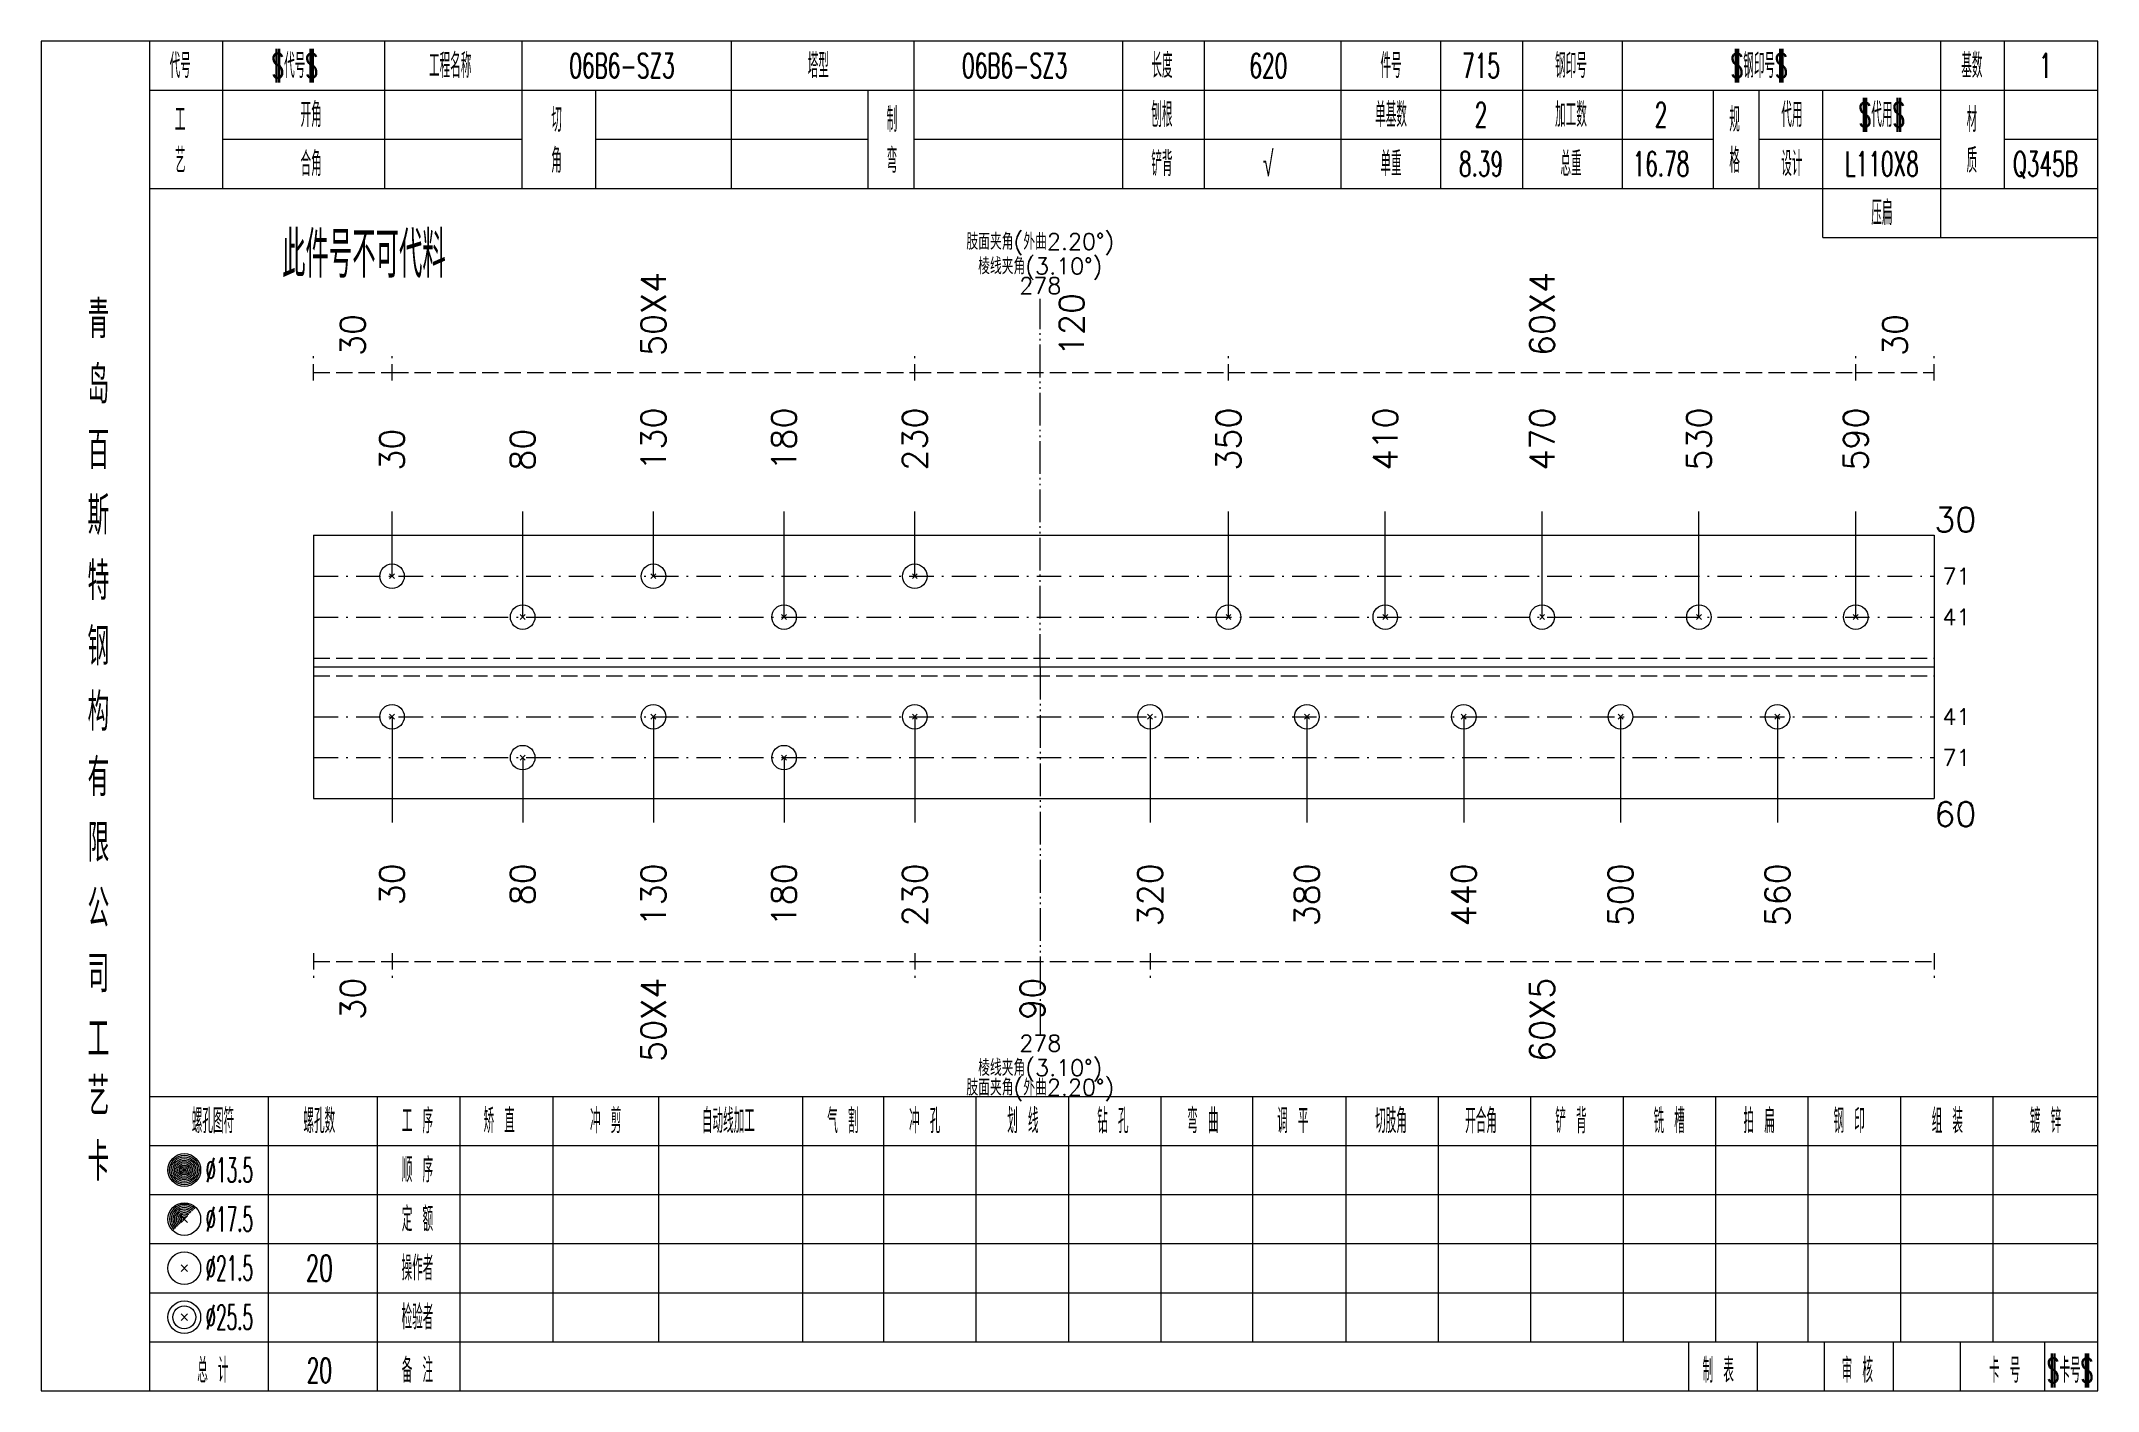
# Model space of a CAD drawing. Extents: x -533 to 8774, y 0 to 7979.
# Drawn here: x 0 to 251.4, y 2689.1 to 2854.1 of the extents above; entities that cross this region are included whole.
import ezdxf
from ezdxf.enums import TextEntityAlignment as Align

# ---------------------------------------------------------------- set-up
doc = ezdxf.new("R2010")
doc.units = 0
doc.header["$MEASUREMENT"] = 0
for name, pattern in [('一点画线', [5.2, 3, -1, 0.2, -1]), ('制弯线', [5.9, 4, -0.5, 0.2, -0.5, 0.2, -0.5]), ('虚线', [2.75, 2, -0.75])]:
    doc.linetypes.add(name, pattern=pattern)
doc.layers.get('0').update_dxf_attribs({"linetype": 'CONTINUOUS', "lineweight": 25})
for name, color, linetype, lineweight in [('1', 7, 'CONTINUOUS', 25), ('4', 7, 'CONTINUOUS', 25), ('5', 7, 'CONTINUOUS', 25)]:
    doc.layers.add(name, color=color, linetype=linetype, lineweight=lineweight)
doc.styles.get("Standard").update_dxf_attribs({"font": 'simplex.shx', "width": 0.7, "height": 3, "bigfont": 'gbhzfs.shx'})

msp = doc.modelspace()

# ---------------------------------------------------------------- texts
at = {"color": 7, "linetype": 'Continuous', "lineweight": 13}
for s, p in [('肢面夹角(外曲2.20%%d)', (122.13, 2830.56)), ('278', (122.13, 2732.56))]:
    msp.add_text(s, height=2, dxfattribs=at).set_placement(p, align=Align.TOP_CENTER)
for p in [(122.13, 2826.56), (122.13, 2728.56)]:
    msp.add_text('棱线夹角(3.10%%d)', height=2, dxfattribs=at).set_placement(p, align=Align.MIDDLE_CENTER)
at = {"color": 8, "linetype": 'Continuous', "lineweight": 9}
for s, p in [('50X4', (74.84, 2815.56)), ('60X4', (183.47, 2815.56)), ('120', (125.96, 2815.56)), ('30', (38.09, 2815.56)), ('30', (226.61, 2815.56))]:
    msp.add_text(s, height=3, rotation=90, dxfattribs=at).set_placement(p, align=Align.MIDDLE_LEFT)
at = {"color": 7, "linetype": 'Continuous', "lineweight": 13}
for s, p in [('278', (122.13, 2822.56)), ('肢面夹角(外曲2.20%%d)', (122.13, 2724.56))]:
    msp.add_text(s, height=2, dxfattribs=at).set_placement(p, align=Align.BOTTOM_CENTER)
for s, p in [('130', (74.84, 2801.56)), ('180', (90.81, 2801.56)), ('230', (106.79, 2801.56)), ('350', (145.13, 2801.56)), ('410', (164.3, 2801.56)), ('470', (183.47, 2801.56)), ('530', (202.64, 2801.56)), ('590', (221.81, 2801.56)), ('30', (42.89, 2801.56)), ('80', (58.86, 2801.56))]:
    msp.add_text(s, height=3, rotation=90, dxfattribs=at).set_placement(p, align=Align.MIDDLE_LEFT)
for s, height, p in [('30', 3, (231.4, 2795.56)), ('71', 2, (232.4, 2788.65)), ('41', 2, (232.4, 2783.65)), ('41', 2, (232.4, 2771.47)), ('71', 2, (232.4, 2766.47))]:
    msp.add_text(s, height=height, dxfattribs=at).set_placement(p, align=Align.MIDDLE_LEFT)
at = {"color": 8, "linetype": 'Continuous', "lineweight": 9}
for s, p in [('30', (38.09, 2739.56)), ('50X4', (74.84, 2739.56)), ('90', (121.17, 2739.56)), ('60X5', (183.47, 2739.56))]:
    msp.add_text(s, height=3, rotation=90, dxfattribs=at).set_placement(p, align=Align.MIDDLE_RIGHT)
at = {"color": 0, "linetype": 'Continuous', "insert": (29.46, 2830.8), "char_height": 5.668, "width": 119.257, "attachment_point": 1}
msp.add_mtext('此件号不可代料', dxfattribs=at)
at = {"layer": '1', "color": 7, "linetype": 'Continuous', "lineweight": 13}
msp.add_text('60', height=3, dxfattribs=at).set_placement((231.4, 2759.56), align=Align.MIDDLE_LEFT)
for s, p in [('30', (42.89, 2753.56)), ('80', (58.86, 2753.56)), ('130', (74.84, 2753.56)), ('180', (90.81, 2753.56)), ('230', (106.79, 2753.56)), ('320', (135.55, 2753.56)), ('380', (154.72, 2753.56)), ('440', (173.89, 2753.56)), ('500', (193.06, 2753.56)), ('560', (212.23, 2753.56))]:
    msp.add_text(s, height=3, rotation=90, dxfattribs=at).set_placement(p, align=Align.MIDDLE_RIGHT)
at = {"layer": '4', "color": 1, "linetype": 'Continuous', "lineweight": 13}
for s, height, width, p in [('代号', 3, 0.6, (17, 2851.06)), ('$代号$', 3, 0.6, (31, 2851.06)), ('工程名称', 3, 0.6, (50, 2851.06)), ('06B6-SZ3', 3, 0.6, (71, 2851.06)), ('塔型', 3, 0.6, (95, 2851.06)), ('06B6-SZ3', 3, 0.6, (119, 2851.06)), ('长度', 3, 0.6, (137, 2851.06)), ('620', 3, 0.6, (150, 2851.06)), ('件号', 3, 0.6, (165, 2851.06)), ('715', 3, 0.6, (176, 2851.06)), ('钢印号', 3, 0.6, (187, 2851.06)), ('$钢印号$', 3, 0.6, (210, 2851.06)), ('基数', 3, 0.6, (236, 2851.06)), ('1', 3, 0.6, (245, 2851.06)), ('工', 3, 0.6, (17, 2844.46)), ('开角', 3, 0.6, (33, 2845.06)), ('切', 3, 0.6, (63, 2844.46)), ('制', 3, 0.6, (104, 2844.46)), ('刨根', 3, 0.6, (137, 2845.06)), ('单基数', 3, 0.6, (165, 2845.06)), ('2', 3, 0.6, (176, 2845.06)), ('加工数', 3, 0.6, (187, 2845.06)), ('2', 3, 0.6, (198, 2845.06)), ('规', 3, 0.6, (207, 2844.46)), ('代用', 3, 0.6, (214, 2845.06)), ('$代用$', 3, 0.6, (225, 2845.06)), ('材', 3, 0.6, (236, 2844.46)), ('艺', 3, 0.6, (17, 2839.46)), ('合角', 3, 0.6, (33, 2839.06)), ('角', 3, 0.6, (63, 2839.46)), ('弯', 3, 0.6, (104, 2839.46)), ('铲背', 3, 0.6, (137, 2839.06)), ('√', 3, 0.6, (150, 2839.06)), ('单重', 3, 0.6, (165, 2839.06)), ('总重', 3, 0.6, (187, 2839.06)), ('格', 3, 0.6, (207, 2839.46)), ('设计', 3, 0.6, (214, 2839.06)), ('质', 3, 0.6, (236, 2839.46)), ('8.39', 3, 0.6, (176, 2839.06)), ('16.78', 3, 0.6, (198, 2839.06)), ('L110X8', 3, 0.6, (225, 2839.06)), ('Q345B', 3, 0.6, (245, 2839.06)), ('压扁', 3, 0.6, (225, 2833.06)), ('青', 4.6, 0.8, (7, 2820.06)), ('岛', 4.6, 0.8, (7, 2812.06)), ('百', 4.6, 0.8, (7, 2804.06)), ('斯', 4.6, 0.8, (7, 2796.06)), ('特', 4.6, 0.8, (7, 2788.06)), ('钢', 4.6, 0.8, (7, 2780.06)), ('构', 4.6, 0.8, (7, 2772.06)), ('有', 4.6, 0.8, (7, 2764.06)), ('限', 4.6, 0.8, (7, 2756.06)), ('公', 4.6, 0.8, (7, 2748.06)), ('司', 4.6, 0.8, (7, 2740.06)), ('工', 4.6, 0.8, (7, 2732.06)), ('艺', 4.6, 0.8, (7, 2725.06)), ('螺孔图符', 3, 0.6, (21, 2722.06)), ('螺孔数', 3, 0.6, (34, 2722.06)), ('工 序', 3, 0.6, (46, 2722.06)), ('矫 直', 3, 0.6, (56, 2722.06)), ('冲 剪', 3, 0.6, (69, 2722.06)), ('自动线加工', 3, 0.6, (84, 2722.06)), ('气 割', 3, 0.6, (98, 2722.06)), ('冲 孔', 3, 0.6, (108, 2722.06)), ('划 线', 3, 0.6, (120, 2722.06)), ('钻 孔', 3, 0.6, (131, 2722.06)), ('弯 曲', 3, 0.6, (142, 2722.06)), ('调 平', 3, 0.6, (153, 2722.06)), ('切肢角', 3, 0.6, (165, 2722.06)), ('开合角', 3, 0.6, (176, 2722.06)), ('铲 背', 3, 0.6, (187, 2722.06)), ('铣 槽', 3, 0.6, (199, 2722.06)), ('拍 扁', 3, 0.6, (210, 2722.06)), ('钢 印', 3, 0.6, (221, 2722.06)), ('组 装', 3, 0.6, (233, 2722.06)), ('镀 锌', 3, 0.6, (245, 2722.06)), ('卡', 4.6, 0.8, (7, 2717.06)), ('顺 序', 3, 0.6, (46, 2716.06)), ('%%C13.5', 3, 0.5, (23, 2716.06)), ('%%C17.5', 3, 0.5, (23, 2710.06)), ('定 额', 3, 0.6, (46, 2710.06)), ('%%C21.5', 3, 0.5, (23, 2704.06)), ('20', 3.2, 0.6, (34, 2704.06)), ('操作者', 3, 0.6, (46, 2704.06)), ('%%C25.5', 3, 0.5, (23, 2698.06)), ('检验者', 3, 0.6, (46, 2698.06)), ('总 计', 3, 0.6, (21, 2691.56)), ('20', 3, 0.6, (34, 2691.56)), ('备 注', 3, 0.6, (46, 2691.56)), ('制 表', 3, 0.6, (205, 2691.56)), ('审 核', 3, 0.6, (222, 2691.56)), ('卡 号', 3, 0.6, (240, 2691.56)), ('$卡号$', 3, 0.6, (248, 2691.56))]:
    msp.add_text(s, height=height, dxfattribs=dict(at, width=width)).set_placement(p, align=Align.MIDDLE_CENTER)

# ---------------------------------------------------------------- blocks, each defined once
blk = doc.blocks.new('孔21.5')
at = {"layer": '5', "color": 7, "linetype": 'Continuous', "lineweight": 13}
for p, q in [((-0.2, -0.2), (0.2, 0.2)), ((0.2, -0.2), (-0.2, 0.2))]:
    blk.add_line(p, q, dxfattribs=at)
blk.add_circle((0, 0), 1, dxfattribs=at)

# ---------------------------------------------------------------- linework, layer by layer
at = {"color": 190, "linetype": '制弯线', "lineweight": 13}
for q in [(122.13, 2822.56), (122.13, 2732.56)]:
    msp.add_line((122.13, 2777.56), q, dxfattribs=at)
at = {"color": 8, "linetype": '虚线', "lineweight": 9}
for p, q in [((33.3, 2812.56), (33.3, 2815.56)), ((33.3, 2813.56), (42.89, 2813.56)), ((42.89, 2812.56), (42.89, 2815.56)), ((42.89, 2812.56), (42.89, 2815.56)), ((42.89, 2813.56), (106.79, 2813.56)), ((106.79, 2812.56), (106.79, 2815.56)), ((106.79, 2812.56), (106.79, 2815.56)), ((106.79, 2813.56), (145.13, 2813.56)), ((145.13, 2812.56), (145.13, 2815.56)), ((145.13, 2812.56), (145.13, 2815.56)), ((145.13, 2813.56), (221.81, 2813.56)), ((221.81, 2812.56), (221.81, 2815.56)), ((221.81, 2812.56), (221.81, 2815.56)), ((221.81, 2813.56), (231.4, 2813.56)), ((231.4, 2812.56), (231.4, 2815.56)), ((33.3, 2742.56), (33.3, 2739.56)), ((33.3, 2741.56), (42.89, 2741.56)), ((42.89, 2742.56), (42.89, 2739.56)), ((42.89, 2742.56), (42.89, 2739.56)), ((42.89, 2741.56), (106.79, 2741.56)), ((106.79, 2742.56), (106.79, 2739.56)), ((106.79, 2742.56), (106.79, 2739.56)), ((106.79, 2741.56), (135.55, 2741.56)), ((135.55, 2742.56), (135.55, 2739.56)), ((135.55, 2742.56), (135.55, 2739.56)), ((135.55, 2741.56), (231.4, 2741.56)), ((231.4, 2742.56), (231.4, 2739.56))]:
    msp.add_line(p, q, dxfattribs=at)
at = {"color": 7, "linetype": 'Continuous', "lineweight": 13}
for p, q in [((42.89, 2788.65), (42.89, 2796.56)), ((58.86, 2783.65), (58.86, 2796.56)), ((74.84, 2788.65), (74.84, 2796.56)), ((90.81, 2783.65), (90.81, 2796.56)), ((106.79, 2788.65), (106.79, 2796.56)), ((145.13, 2783.65), (145.13, 2796.56)), ((164.3, 2783.65), (164.3, 2796.56)), ((183.47, 2783.65), (183.47, 2796.56)), ((202.64, 2783.65), (202.64, 2796.56)), ((221.81, 2783.65), (221.81, 2796.56)), ((42.89, 2771.47), (42.89, 2758.56)), ((74.84, 2771.47), (74.84, 2758.56)), ((106.79, 2771.47), (106.79, 2758.56)), ((135.55, 2771.47), (135.55, 2758.56)), ((154.72, 2771.47), (154.72, 2758.56)), ((173.89, 2771.47), (173.89, 2758.56)), ((193.06, 2771.47), (193.06, 2758.56)), ((212.23, 2771.47), (212.23, 2758.56)), ((58.86, 2766.47), (58.86, 2758.56)), ((90.81, 2766.47), (90.81, 2758.56))]:
    msp.add_line(p, q, dxfattribs=at)
at = {"color": 7, "linetype": 'Continuous', "lineweight": 18}
for p, q in [((33.3, 2793.65), (33.3, 2761.47)), ((33.3, 2793.65), (231.4, 2793.65)), ((231.4, 2793.65), (231.4, 2761.47)), ((33.3, 2777.56), (231.4, 2777.56))]:
    msp.add_line(p, q, dxfattribs=at)
at = {"color": 3, "linetype": '一点画线', "lineweight": 13}
for p, q in [((33.3, 2788.65), (231.4, 2788.65)), ((33.3, 2783.65), (231.4, 2783.65)), ((33.3, 2771.47), (231.4, 2771.47)), ((33.3, 2766.47), (231.4, 2766.47))]:
    msp.add_line(p, q, dxfattribs=at)
at = {"color": 1, "linetype": '虚线', "lineweight": 18}
for p, q in [((33.3, 2778.65), (231.4, 2778.65)), ((33.3, 2776.47), (231.4, 2776.47))]:
    msp.add_line(p, q, dxfattribs=at)
at = {"layer": '1', "color": 7, "linetype": 'Continuous', "lineweight": 18}
msp.add_line((33.3, 2761.47), (231.4, 2761.47), dxfattribs=at)
at = {"layer": '4', "color": 1, "linetype": 'Continuous', "lineweight": 18}
for p, q in [((13.3, 2689.06), (13.3, 2854.06)), ((22.2, 2836.06), (22.2, 2854.06)), ((42, 2836.06), (42, 2854.06)), ((58.8, 2836.06), (58.8, 2854.06)), ((84.4, 2836.06), (84.4, 2854.06)), ((106.7, 2836.06), (106.7, 2854.06)), ((132.2, 2836.06), (132.2, 2854.06)), ((142.2, 2836.06), (142.2, 2854.06)), ((158.9, 2836.06), (158.9, 2854.06)), ((171.1, 2836.06), (171.1, 2854.06)), ((181.1, 2836.06), (181.1, 2854.06)), ((193.3, 2836.06), (193.3, 2854.06)), ((232.2, 2830.06), (232.2, 2854.06)), ((240, 2836.06), (240, 2854.06)), ((13.3, 2848.06), (251.4, 2848.06)), ((67.8, 2836.06), (67.8, 2848.06)), ((101.1, 2836.06), (101.1, 2848.06)), ((204.4, 2836.06), (204.4, 2848.06)), ((210, 2836.06), (210, 2848.06)), ((217.8, 2830.06), (217.8, 2848.06)), ((22.2, 2842.06), (58.8, 2842.06)), ((67.8, 2842.06), (101.1, 2842.06)), ((106.7, 2842.06), (204.4, 2842.06)), ((210, 2842.06), (232.2, 2842.06)), ((240, 2842.06), (251.4, 2842.06)), ((13.3, 2836.06), (251.4, 2836.06)), ((217.8, 2830.06), (251.4, 2830.06)), ((13.3, 2725.06), (251.4, 2725.06)), ((27.8, 2689.06), (27.8, 2725.06)), ((41.1, 2689.06), (41.1, 2725.06)), ((51.2, 2689.06), (51.2, 2725.06)), ((62.6, 2695.06), (62.6, 2725.06)), ((75.5, 2695.06), (75.5, 2725.06)), ((93.1, 2695.06), (93.1, 2725.06)), ((103, 2695.06), (103, 2725.06)), ((114.3, 2695.06), (114.3, 2725.06)), ((125.6, 2695.06), (125.6, 2725.06)), ((136.9, 2695.06), (136.9, 2725.06)), ((148.1, 2695.06), (148.1, 2725.06)), ((159.5, 2695.06), (159.5, 2725.06)), ((170.8, 2695.06), (170.8, 2725.06)), ((182.1, 2695.06), (182.1, 2725.06)), ((193.4, 2695.06), (193.4, 2725.06)), ((204.7, 2695.06), (204.7, 2725.06)), ((216, 2695.06), (216, 2725.06)), ((227.3, 2695.06), (227.3, 2725.06)), ((238.6, 2695.06), (238.6, 2725.06)), ((13.3, 2719.06), (251.4, 2719.06)), ((13.3, 2713.06), (251.4, 2713.06)), ((13.3, 2707.06), (251.4, 2707.06)), ((13.3, 2701.06), (251.4, 2701.06)), ((13.3, 2695.06), (251.4, 2695.06)), ((201.4, 2689.06), (201.4, 2695.06)), ((209.8, 2689.06), (209.8, 2695.06)), ((218, 2689.06), (218, 2695.06)), ((226.4, 2689.06), (226.4, 2695.06)), ((234.6, 2689.06), (234.6, 2695.06)), ((244.9, 2689.06), (244.9, 2695.06))]:
    msp.add_line(p, q, dxfattribs=at)
at = {"layer": '4', "color": 7, "linetype": 'Continuous', "lineweight": 13}
for p, q in [((17.3, 2715.86), (17.7, 2716.26)), ((17.7, 2715.86), (17.3, 2716.26)), ((17.1, 2703.66), (17.9, 2704.46)), ((17.9, 2703.66), (17.1, 2704.46)), ((17.1, 2697.66), (17.9, 2698.46)), ((17.9, 2697.66), (17.1, 2698.46))]:
    msp.add_line(p, q, dxfattribs=at)
at = {"layer": '4', "color": 7, "linetype": 'Continuous', "lineweight": 0}
for p, q in [((17.1, 2709.66), (17.9, 2710.46)), ((17.1, 2710.46), (17.9, 2709.66))]:
    msp.add_line(p, q, dxfattribs=at)
at = {"layer": '4', "color": 1, "linetype": 'Continuous', "lineweight": 18}
msp.add_lwpolyline([(0, 2854.06), (0, 2689.06), (251.4, 2689.06), (251.4, 2854.06)], close=True, dxfattribs=at)
at = {"layer": '4', "color": 7, "linetype": 'Continuous', "lineweight": 13}
for centre, radius in [((17.5, 2716.06), 2), ((17.5, 2716.06), 1.8), ((17.5, 2716.06), 1.6), ((17.5, 2716.06), 1.4), ((17.5, 2716.06), 1.2), ((17.5, 2716.06), 1), ((17.5, 2716.06), 0.8), ((17.5, 2716.06), 0.6), ((17.5, 2716.06), 0.4), ((17.5, 2716.06), 0.2), ((17.5, 2710.06), 2), ((17.5, 2704.06), 2), ((17.5, 2698.06), 2), ((17.5, 2698.06), 1.4)]:
    msp.add_circle(centre, radius, dxfattribs=at)
for radius in [1.8, 1.6, 1.4, 1.2, 1, 0.8, 0.6, 0.4, 0.2]:
    msp.add_arc((17.5, 2710.06), radius, 45, 225, dxfattribs=at)

# ---------------------------------------------------------------- block references
at = {"color": 7, "linetype": 'Continuous', "lineweight": 13, "xscale": 1.5, "yscale": 1.5, "zscale": 1.5}
for p in [(42.89, 2788.65), (74.84, 2788.65), (106.79, 2788.65), (58.86, 2783.65), (90.81, 2783.65), (145.13, 2783.65), (164.3, 2783.65), (183.47, 2783.65), (202.64, 2783.65), (221.81, 2783.65)]:
    msp.add_blockref('孔21.5', p, dxfattribs=at)
at = {"layer": '1', "color": 7, "linetype": 'Continuous', "lineweight": 13, "xscale": 1.5, "yscale": 1.5, "zscale": 1.5}
for p in [(42.89, 2771.47), (74.84, 2771.47), (106.79, 2771.47), (135.55, 2771.47), (154.72, 2771.47), (173.89, 2771.47), (193.06, 2771.47), (212.23, 2771.47), (58.86, 2766.47), (90.81, 2766.47)]:
    msp.add_blockref('孔21.5', p, dxfattribs=at)

msp.set_redraw_order([(e.dxf.handle, doc.entitydb.next_handle()) for e in msp.query("TEXT MTEXT ATTDEF DIMENSION ARC_DIMENSION")])  # texts and dimensions are drawn at this point

doc.saveas('drawing.dxf')
